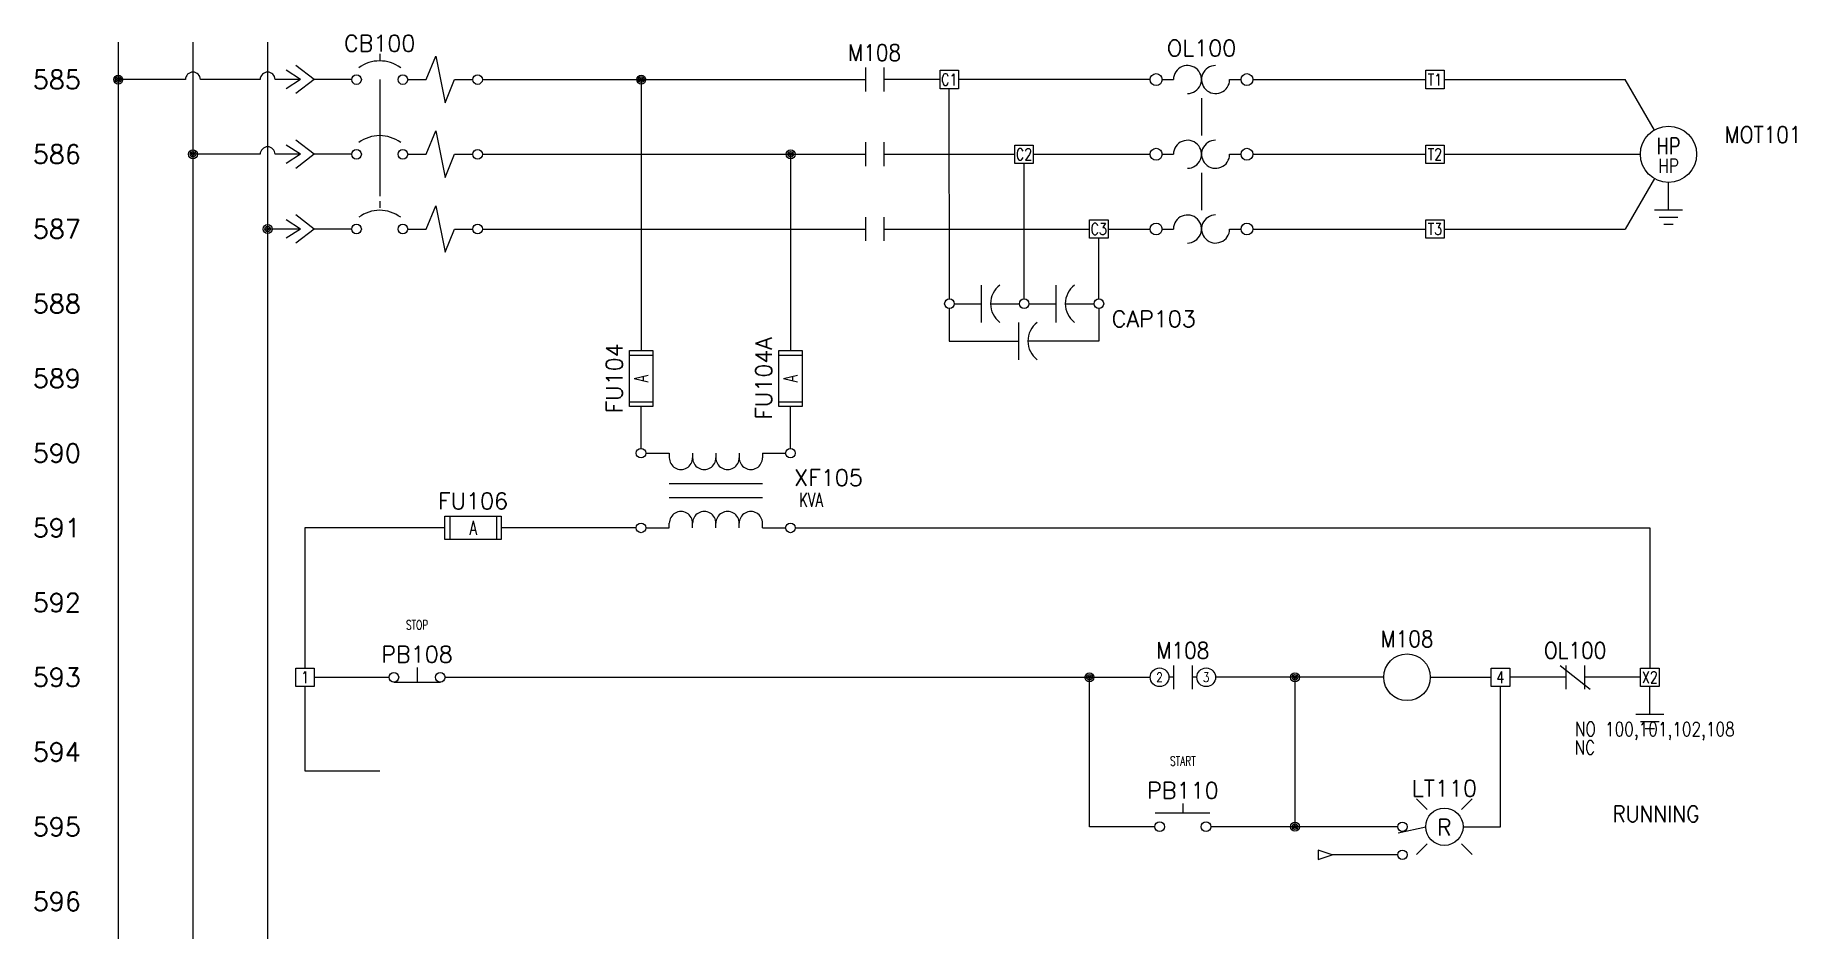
# Model space of a CAD drawing. Header units: inches. Extents: x 0 to 33.5, y 0 to 22.4.
# Drawn here: x 2.44 to 14.23, y 12.25 to 18.3 of the extents above; entities that cross this region are included whole.
import ezdxf
from ezdxf.enums import TextEntityAlignment as Align

# ---------------------------------------------------------------- set-up
doc = ezdxf.new("R2010")
doc.units = ezdxf.units.IN
doc.header["$MEASUREMENT"] = 0
doc.linetypes.add('HIDDEN2', pattern=[0.1875, 0.125, -0.0625])
for name, color, linetype in [('DESC', 150, 'Continuous'), ('LAYER_1', 160, 'Continuous'), ('LINK', 9, 'Continuous'), ('MISC', 7, 'Continuous'), ('NONUM-WIRES', 7, 'Continuous'), ('SYMS', 7, 'Continuous'), ('TAGS', 150, 'Continuous'), ('TERMS', 123, 'Continuous'), ('TITLE', 7, 'Continuous'), ('WIRES', 7, 'Continuous'), ('XREF', 7, 'Continuous')]:
    doc.layers.add(name, color=color, linetype=linetype)
doc.styles.add('ITALIC', font='ITALIC')
doc.styles.add('SIMPLEX', font='SIMPLEX')
doc.styles.add('WD', font='romans.shx')

msp = doc.modelspace()

# ---------------------------------------------------------------- texts
at = {"style": 'WD'}
for s, p in [('586', (2.75, 17.5)), ('587', (2.75, 17)), ('588', (2.75, 16.5)), ('589', (2.75, 16)), ('590', (2.75, 15.5)), ('591', (2.75, 15)), ('592', (2.75, 14.5)), ('593', (2.75, 14)), ('594', (2.75, 13.5)), ('595', (2.75, 13)), ('596', (2.75, 12.5))]:
    msp.add_text(s, height=0.125, dxfattribs=at).set_placement(p, align=Align.MIDDLE_RIGHT)

# ---------------------------------------------------------------- blocks, each defined once
blk = doc.blocks.new('WD_MLRH')
at = {"style": 'WD'}
blk.add_attdef('RUNGFIRST', text='', height=0.125, dxfattribs=at).set_placement((-0.25, 0), align=Align.MIDDLE_RIGHT)
at = {"style": 'WD', "flags": 1}
for tag, p in [('RUNGHORV', (-0.25, -0.127)), ('RUNGDIST', (-0.25, -0.2)), ('RUNGCNT', (-0.25, -0.237)), ('RUNGINC', (-0.25, -0.163)), ('WIRE-START', (-0.25, -0.356)), ('WIREMODE', (-0.25, -0.281)), ('WIREFMT', (-0.25, -0.321)), ('WIRE-GSUF', (-0.25, -0.396)), ('PH3SPACE', (-0.25, -0.437))]:
    blk.add_attdef(tag, text='', height=0.025, dxfattribs=at).set_placement(p, align=Align.RIGHT)
blk = doc.blocks.new('HCA113')
for p, q in [((-0.287, 0.125), (-0.287, -0.125)), ((0.213, 0.125), (0.213, -0.125)), ((-0.467, 0), (-0.288, 0)), ((-0.226, 0), (-0.031, 0)), ((0.033, 0), (0.212, 0)), ((0.274, 0), (0.469, 0)), ((-0.5, -0.032), (-0.5, -0.25)), ((0.5, -0.032), (0.5, -0.25)), ((-0.037, -0.125), (-0.037, -0.375)), ((-0.5, -0.25), (-0.037, -0.25)), ((0.5, -0.25), (0.026, -0.25))]:
    blk.add_line(p, q)
for centre in [(-0.499, 0), (0.001, 0), (0.501, 0)]:
    blk.add_circle(centre, 0.0322)
for centre in [(-0.068, 0), (0.432, 0), (0.182, -0.25)]:
    blk.add_arc(centre, 0.156, 126.87, 233.131)
at = {"linetype": 'Continuous', "style": 'WD', "flags": 9}
for tag, p in [('ASSYCODE', (-0.344, 0.125)), ('CAT', (-0.34, 0.108)), ('MFG', (-0.342, 0.089))]:
    blk.add_attdef(tag, text='', height=0.01, dxfattribs=at).set_placement(p, align=Align.CENTER)
at = {"style": 'WD'}
for tag, p, flags in [('FAMILY', (-0.365, 0.137), 9), ('X4TERM01', (-0.531, 0), 1), ('X2TERM01', (-0.499, 0.032), 1), ('X2TERM03', (0.001, 0.032), 1), ('X2TERM02', (0.501, 0.032), 1), ('X1TERM02', (0.533, 0), 1)]:
    blk.add_attdef(tag, p, '', height=0.01, dxfattribs=dict(at, flags=flags))
at = {"linetype": 'Continuous', "style": 'WD', "flags": 8}
blk.add_attdef('TERM01', (-0.438, 0.016), '', height=0.0625, dxfattribs=at)
for tag, p in [('TERM03', (-0.062, 0.016)), ('TERM02', (0.438, 0.016))]:
    blk.add_attdef(tag, text='', height=0.0625, dxfattribs=at).set_placement(p, align=Align.RIGHT)
at = {"style": 'WD'}
blk.add_attdef('TAG1', (0.587, -0.156), '', height=0.109, dxfattribs=at)
at = {"style": 'WD', "width": 0.7}
for tag, p in [('LOC', (0.587, -0.257)), ('DESC1', (0.587, -0.342)), ('DESC2', (0.587, -0.427))]:
    blk.add_attdef(tag, p, '', height=0.0625, dxfattribs=at)
blk.add_attdef('RATING1', text='', height=0.0938, dxfattribs=at).set_placement((0.024, -0.516), align=Align.CENTER)
blk = doc.blocks.new('HA1D3')
blk.add_lwpolyline([(-0.094, 0), (-0.094, -0.031), (0, 0), (-0.094, 0.031), (-0.094, 0)])
at = {"style": 'WD', "width": 0.8, "flags": 8}
blk.add_attdef('WIRENO', text='', height=0.1, dxfattribs=at).set_placement((0, 0.094), align=Align.RIGHT)
at = {"style": 'WD', "flags": 1}
blk.add_attdef('SIGCODE', text='', height=0.01, dxfattribs=at).set_placement((-0.02, 0.047), align=Align.RIGHT)
blk.add_attdef('X1TERM01', (0, 0), '', height=0.01, dxfattribs=at)
at = {"style": 'WD', "width": 0.7}
blk.add_attdef('XREF', text='', height=0.0625, dxfattribs=at).set_placement((0, -0.156), align=Align.RIGHT)
blk = doc.blocks.new('HOL21')
for p, q in [((-0.264, 0), (-0.188, 0)), ((0.188, 0), (0.264, 0))]:
    blk.add_line(p, q)
at = {"linetype": 'Continuous'}
for centre in [(-0.304, 0), (0.304, 0)]:
    blk.add_circle(centre, 0.04, dxfattribs=at)
for centre, start, end in [((-0.094, 0), 270.001, 180.002), ((0.094, 0), 90, 0.001)]:
    blk.add_arc(centre, 0.0938, start, end)
at = {"style": 'WD', "width": 0.7}
for tag, p in [('LOC', (0, 0.43)), ('DESC1', (0, 0.345)), ('DESC2', (0, 0.261))]:
    blk.add_attdef(tag, text='', height=0.0625, dxfattribs=at).set_placement(p, align=Align.CENTER)
at = {"style": 'WD'}
blk.add_attdef('TAG2', text='', height=0.0625, dxfattribs=at).set_placement((0, 0.172), align=Align.CENTER)
for tag, p in [('X2LINK', (0, 0.125)), ('X8LINK', (0, -0.125))]:
    blk.add_attdef(tag, p, '', height=0.01, dxfattribs=at)
for tag, p, flags in [('FAMILY', (0.205, 0.152), 9), ('X4TERM01', (-0.344, 0), 1), ('X1TERM02', (0.344, 0), 1)]:
    blk.add_attdef(tag, p, '', height=0.01, dxfattribs=dict(at, flags=flags))
at = {"linetype": 'Continuous', "style": 'WD', "flags": 8}
blk.add_attdef('TERM01', text='', height=0.0625, dxfattribs=at).set_placement((-0.406, -0.016), align=Align.TOP_RIGHT)
blk.add_attdef('TERM02', text='', height=0.0625, dxfattribs=at).set_placement((0.406, -0.016), align=Align.TOP_LEFT)
blk = doc.blocks.new('HOL11')
for p, q in [((-0.264, 0), (-0.188, 0)), ((0.188, 0), (0.264, 0))]:
    blk.add_line(p, q)
at = {"linetype": 'Continuous'}
for centre in [(-0.304, 0), (0.304, 0)]:
    blk.add_circle(centre, 0.04, dxfattribs=at)
for centre, start, end in [((-0.094, 0), 270.001, 180.002), ((0.094, 0), 90, 0.001)]:
    blk.add_arc(centre, 0.0938, start, end)
at = {"style": 'WD', "width": 0.7}
for tag, height, p in [('LOC', 0.0625, (0, 0.461)), ('DESC1', 0.0625, (0, 0.377)), ('DESC2', 0.0625, (0, 0.292)), ('RATING1', 0.0938, (0, -0.25))]:
    blk.add_attdef(tag, text='', height=height, dxfattribs=at).set_placement(p, align=Align.CENTER)
at = {"style": 'WD'}
blk.add_attdef('TAG1', text='', height=0.109, dxfattribs=at).set_placement((0, 0.156), align=Align.CENTER)
for tag, p in [('X2LINK', (0, 0.125)), ('X8LINK', (0, -0.125))]:
    blk.add_attdef(tag, p, '', height=0.01, dxfattribs=at)
for tag, p, flags in [('FAMILY', (0.205, 0.152), 9), ('X4TERM01', (-0.344, 0), 1), ('X1TERM02', (0.344, 0), 1)]:
    blk.add_attdef(tag, p, '', height=0.01, dxfattribs=dict(at, flags=flags))
at = {"linetype": 'Continuous', "style": 'WD', "flags": 9}
for tag, p in [('CAT', (0.23, 0.108)), ('ASSYCODE', (0.219, 0.062)), ('MFG', (0.228, 0.089))]:
    blk.add_attdef(tag, text='', height=0.01, dxfattribs=at).set_placement(p, align=Align.CENTER)
at = {"linetype": 'Continuous', "style": 'WD', "flags": 8}
blk.add_attdef('TERM01', text='', height=0.0625, dxfattribs=at).set_placement((-0.406, -0.016), align=Align.TOP_RIGHT)
blk.add_attdef('TERM02', text='', height=0.0625, dxfattribs=at).set_placement((0.406, -0.016), align=Align.TOP_LEFT)
blk = doc.blocks.new('HMS21')
at = {"linetype": 'Continuous'}
for p, q in [((-0.062, 0.08), (-0.062, -0.08)), ((0.062, 0.08), (0.062, -0.08))]:
    blk.add_line(p, q, dxfattribs=at)
at = {"style": 'WD'}
for tag, height, width, p in [('LOC', 0.0625, 0.7, (0, 0.281)), ('TAG2', 0.109, 0.9, (0, 0.125)), ('XREF', 0.0625, 0.7, (0, -0.172)), ('DESC1', 0.0625, 0.7, (0, -0.262)), ('DESC2', 0.0625, 0.7, (0, -0.347))]:
    blk.add_attdef(tag, text='', height=height, dxfattribs=dict(at, width=width)).set_placement(p, align=Align.CENTER)
for tag, p in [('X2LINK', (0, 0.125)), ('X8LINK', (0, -0.125))]:
    blk.add_attdef(tag, p, '', height=0.01, dxfattribs=at)
for tag, p, flags in [('X4TERM01', (-0.062, 0), 1), ('X1TERM02', (0.062, 0), 1), ('FAMILY', (0.097, 0.053), 9), ('CONTACT', (0.097, 0.036), 1)]:
    blk.add_attdef(tag, p, '', height=0.01, dxfattribs=dict(at, flags=flags))
at = {"linetype": 'Continuous', "style": 'WD', "flags": 8}
blk.add_attdef('TERM01', text='', height=0.0625, dxfattribs=at).set_placement((-0.125, -0.016), align=Align.TOP_RIGHT)
blk.add_attdef('TERM02', text='', height=0.0625, dxfattribs=at).set_placement((0.125, -0.016), align=Align.TOP_LEFT)
blk = doc.blocks.new('HCB21M')
at = {"linetype": 'HIDDEN2'}
blk.add_line((0, 0.187), (0, 0.141), dxfattribs=at)
for p, q in [((0.312, 0), (0.375, 0.156)), ((0.375, 0.156), (0.438, -0.156)), ((0.188, 0), (0.312, 0)), ((0.438, -0.156), (0.5, 0)), ((0.5, 0), (0.623, 0))]:
    blk.add_line(p, q)
for centre in [(-0.155, 0), (0.155, 0), (0.655, 0)]:
    blk.add_circle(centre, 0.0322)
blk.add_arc((0, -0.109), 0.234, 53.1301, 126.8699)
at = {"style": 'WD', "width": 0.7}
for tag, height, p in [('LOC', 0.0625, (0, 0.5)), ('DESC1', 0.0625, (0, 0.395)), ('DESC2', 0.0625, (0, 0.311)), ('RATING1', 0.0781, (0, -0.125)), ('XREF', 0.0625, (0, -0.203))]:
    blk.add_attdef(tag, text='', height=height, dxfattribs=at).set_placement(p, align=Align.CENTER)
at = {"style": 'WD'}
blk.add_attdef('TAG2', text='', height=0.0625, dxfattribs=at).set_placement((0, 0.224), align=Align.CENTER)
for tag, p, flags in [('X2LINK', (0, 0.219), 1), ('FAMILY', (0.054, 0.183), 9), ('X4TERM01', (-0.188, 0), 1), ('X8LINK', (0, 0), 1), ('X1TERM02', (0.688, 0), 1)]:
    blk.add_attdef(tag, p, '', height=0.01, dxfattribs=dict(at, flags=flags))
at = {"linetype": 'Continuous', "style": 'WD', "flags": 8}
blk.add_attdef('TERM01', text='', height=0.0625, dxfattribs=at).set_placement((-0.25, -0.016), align=Align.TOP_RIGHT)
blk.add_attdef('TERM02', text='', height=0.0625, dxfattribs=at).set_placement((0.75, -0.016), align=Align.TOP_LEFT)
blk = doc.blocks.new('HCB11M')
for p, q in [((0, 0.173), (0, 0.126)), ((0.312, 0), (0.375, 0.156)), ((0.375, 0.156), (0.438, -0.156)), ((0.188, 0), (0.312, 0)), ((0.438, -0.156), (0.5, 0)), ((0.5, 0), (0.623, 0))]:
    blk.add_line(p, q)
for centre in [(-0.155, 0), (0.155, 0), (0.655, 0)]:
    blk.add_circle(centre, 0.0322)
blk.add_arc((0, -0.109), 0.234, 53.1301, 126.8699)
at = {"style": 'WD', "width": 0.7}
for tag, height, p in [('LOC', 0.0625, (0, 0.493)), ('DESC1', 0.0625, (0, 0.408)), ('DESC2', 0.0625, (0, 0.323)), ('RATING1', 0.0781, (0, -0.125)), ('XREF', 0.0625, (0, -0.219))]:
    blk.add_attdef(tag, text='', height=height, dxfattribs=at).set_placement(p, align=Align.CENTER)
at = {"style": 'WD'}
blk.add_attdef('TAG1', text='', height=0.109, dxfattribs=at).set_placement((0, 0.188), align=Align.CENTER)
for tag, p, flags in [('X2LINK', (0, 0.219), 1), ('FAMILY', (0.205, 0.152), 9), ('X4TERM01', (-0.188, 0), 1), ('X8LINK', (0, 0), 1), ('X1TERM02', (0.688, 0), 1)]:
    blk.add_attdef(tag, p, '', height=0.01, dxfattribs=dict(at, flags=flags))
at = {"linetype": 'Continuous', "style": 'WD', "flags": 9}
for tag, p in [('CAT', (0.23, 0.108)), ('ASSYCODE', (0.232, 0.071)), ('MFG', (0.228, 0.089))]:
    blk.add_attdef(tag, text='', height=0.01, dxfattribs=at).set_placement(p, align=Align.CENTER)
at = {"linetype": 'Continuous', "style": 'WD', "flags": 8}
blk.add_attdef('TERM01', text='', height=0.0625, dxfattribs=at).set_placement((-0.25, -0.016), align=Align.TOP_RIGHT)
blk.add_attdef('TERM02', text='', height=0.0625, dxfattribs=at).set_placement((0.75, -0.016), align=Align.TOP_LEFT)
blk = doc.blocks.new('HC01PJ')
for p, q in [((-0.031, 0), (-0.125, 0.062)), ((-0.031, 0), (-0.125, -0.062)), ((-0.031, 0), (-0.094, 0)), ((0.062, 0), (-0.062, 0.094)), ((0.062, 0), (-0.062, -0.094))]:
    blk.add_line(p, q)
at = {"style": 'WD', "width": 0.7}
for tag, p in [('DESC1', (0.094, 0.439)), ('DESC2', (0.094, 0.354)), ('LOC', (0.094, 0.243))]:
    blk.add_attdef(tag, p, '', height=0.0625, dxfattribs=at)
at = {"style": 'WD'}
for tag, p, height in [('X2LINK', (-0.062, 0.125), 0.01), ('TAG1', (0.094, 0.094), 0.109), ('X8LINK', (-0.062, -0.125), 0.01)]:
    blk.add_attdef(tag, p, '', height=height, dxfattribs=at)
for tag, p, flags in [('FAMILY', (0.048, 0.121), 9), ('X4TERM01', (-0.094, 0), 1), ('X1TERM02', (0.062, 0), 1)]:
    blk.add_attdef(tag, p, '', height=0.01, dxfattribs=dict(at, flags=flags))
at = {"linetype": 'Continuous', "style": 'WD', "flags": 9}
for tag, p in [('ASSYCODE', (0.067, 0.044)), ('MFG', (0.072, 0.057)), ('CAT', (0.073, 0.077))]:
    blk.add_attdef(tag, text='', height=0.01, dxfattribs=at).set_placement(p, align=Align.CENTER)
at = {"linetype": 'Continuous', "style": 'WD', "flags": 8}
blk.add_attdef('TERM01', text='', height=0.0625, dxfattribs=at).set_placement((-0.156, -0.047), align=Align.TOP_RIGHT)
blk.add_attdef('TERM02', text='', height=0.0625, dxfattribs=at).set_placement((0.062, -0.047), align=Align.TOP_LEFT)
blk = doc.blocks.new('HMO13')
blk.add_circle((0, 0), 0.188)
at = {"style": 'WD'}
for tag, p, height, width in [('LOC', (0.381, 0.25), 0.0625, 0.7), ('TAG1', (0.375, 0.077), 0.109, 0.9), ('DESC1', (0.376, -0.096), 0.109, 0.9), ('DESC2', (0.376, -0.239), 0.109, 0.9), ('RATING3', (0.375, -0.375), 0.0938, 0.8), ('RATING4', (0.375, -0.5), 0.0938, 0.8)]:
    blk.add_attdef(tag, p, '', height=height, dxfattribs=dict(at, width=width))
at = {"style": 'WD', "flags": 1}
for tag, p in [('X0TERM01', (-0.094, 0.162)), ('X4TERM02', (-0.188, 0)), ('X0TERM03', (-0.094, -0.162)), ('X0TERM04', (0.133, -0.133))]:
    blk.add_attdef(tag, p, '', height=0.01, dxfattribs=at)
at = {"linetype": 'Continuous', "style": 'WD', "flags": 9}
blk.add_attdef('ASSYCODE', text='', height=0.01, dxfattribs=at).set_placement((0, 0.125), align=Align.CENTER)
at = {"style": 'WD', "flags": 9}
blk.add_attdef('FAMILY', text='', height=0.01, dxfattribs=at).set_placement((-0.005, 0.17), align=Align.CENTER)
at = {"linetype": 'Continuous', "style": 'WD', "flags": 1}
for tag, p in [('MFG', (0, 0.14)), ('CAT', (0, 0.159))]:
    blk.add_attdef(tag, text='', height=0.01, dxfattribs=at).set_placement(p, align=Align.MIDDLE)
at = {"style": 'WD', "width": 0.8}
blk.add_attdef('RATING1', text='', height=0.109, dxfattribs=at).set_placement((0, 0), align=Align.CENTER)
blk.add_attdef('RATING2', text='', height=0.0938, dxfattribs=at).set_placement((0, -0.031), align=Align.TOP_CENTER)
blk = doc.blocks.new('HXF1')
for p, q in [((-0.469, 0), (-0.312, 0)), ((-0.312, 0), (-0.312, -0.031)), ((-0.156, 0), (-0.156, -0.031)), ((0, 0), (0, -0.031)), ((0.156, 0), (0.156, -0.031)), ((0.312, 0), (0.467, 0)), ((0.312, 0), (0.312, -0.031)), ((-0.312, -0.203), (0.312, -0.203)), ((-0.312, -0.297), (0.312, -0.297)), ((-0.312, -0.5), (-0.312, -0.469)), ((-0.156, -0.5), (-0.156, -0.469)), ((0, -0.5), (0, -0.469)), ((0.156, -0.5), (0.156, -0.469)), ((0.312, -0.5), (0.312, -0.469)), ((-0.469, -0.5), (-0.312, -0.5)), ((0.312, -0.5), (0.467, -0.5))]:
    blk.add_line(p, q)
for centre in [(-0.501, 0), (0.499, 0), (-0.501, -0.5), (0.499, -0.5)]:
    blk.add_circle(centre, 0.0322)
for centre, start, end in [((-0.234, -0.031), 180, 0.001), ((-0.078, -0.031), 180, 0.001), ((0.078, -0.031), 180, 0.001), ((0.234, -0.031), 180, 0.001), ((-0.234, -0.469), 0.001, 180.002), ((-0.078, -0.469), 0.001, 180.002), ((0.078, -0.469), 0.001, 180.002), ((0.234, -0.469), 0.001, 180.002)]:
    blk.add_arc(centre, 0.0781, start, end)
at = {"style": 'WD'}
for tag, p, flags in [('X4TERM01', (-0.533, 0), 1), ('X2TERM01', (-0.501, 0.032), 1), ('X2TERM03', (0, 0.009), 1), ('X2TERM02', (0.499, 0.032), 1), ('X1TERM02', (0.531, 0), 1), ('FAMILY', (0.46, -0.247), 9), ('X4TERM04', (-0.533, -0.5), 1), ('X8TERM04', (-0.501, -0.532), 1), ('X8TERM06', (0, -0.507), 1), ('X8TERM05', (0.499, -0.532), 1), ('X1TERM05', (0.531, -0.5), 1)]:
    blk.add_attdef(tag, p, '', height=0.01, dxfattribs=dict(at, flags=flags))
at = {"linetype": 'Continuous', "style": 'WD', "flags": 8}
blk.add_attdef('TERM01', (-0.438, 0.016), '', height=0.0625, dxfattribs=at)
for tag, p in [('TERM03', (-0.031, 0.016)), ('TERM02', (0.438, 0.016))]:
    blk.add_attdef(tag, text='', height=0.0625, dxfattribs=at).set_placement(p, align=Align.RIGHT)
at = {"style": 'WD', "width": 0.7}
for tag, p in [('LOC', (-0.466, -0.179)), ('DESC1', (-0.466, -0.264)), ('DESC2', (-0.466, -0.349))]:
    blk.add_attdef(tag, text='', height=0.0625, dxfattribs=at).set_placement(p, align=Align.RIGHT)
at = {"style": 'WD'}
blk.add_attdef('TAG1', (0.524, -0.219), '', height=0.109, dxfattribs=at)
at = {"linetype": 'Continuous', "style": 'WD', "flags": 9}
for tag, p in [('ASSYCODE', (0.487, -0.313)), ('MFG', (0.484, -0.295)), ('CAT', (0.485, -0.275))]:
    blk.add_attdef(tag, text='', height=0.01, dxfattribs=at).set_placement(p, align=Align.CENTER)
at = {"style": 'WD', "width": 0.7}
blk.add_attdef('RATING1', (0.556, -0.359), '', height=0.0938, dxfattribs=at)
at = {"linetype": 'Continuous', "style": 'WD', "flags": 8}
blk.add_attdef('TERM04', text='', height=0.0625, dxfattribs=at).set_placement((-0.438, -0.516), align=Align.TOP_LEFT)
for tag, p in [('TERM06', (-0.031, -0.516)), ('TERM05', (0.438, -0.516))]:
    blk.add_attdef(tag, text='', height=0.0625, dxfattribs=at).set_placement(p, align=Align.TOP_RIGHT)
blk = doc.blocks.new('HFU1')
for p, q in [((-0.188, -0.078), (-0.188, 0.078)), ((-0.188, 0.078), (0.188, 0.078)), ((-0.156, 0.078), (-0.156, -0.078)), ((0.156, 0.078), (0.156, -0.078)), ((0.188, 0.078), (0.188, -0.078)), ((0.188, -0.078), (-0.188, -0.078))]:
    blk.add_line(p, q)
at = {"style": 'WD', "width": 0.7}
blk.add_attdef('LOC', text='', height=0.0625, dxfattribs=at).set_placement((0, 0.281), align=Align.CENTER)
at = {"linetype": 'Continuous', "style": 'WD', "flags": 9}
for tag, p in [('ASSYCODE', (0.157, 0.251)), ('MFG', (0.156, 0.083)), ('CAT', (0.156, 0.102))]:
    blk.add_attdef(tag, text='', height=0.01, dxfattribs=at).set_placement(p, align=Align.CENTER)
at = {"style": 'WD'}
blk.add_attdef('TAG1', text='', height=0.109, dxfattribs=at).set_placement((0, 0.125), align=Align.CENTER)
for tag, p in [('X2LINK', (0, 0.109)), ('X8LINK', (0, -0.109))]:
    blk.add_attdef(tag, p, '', height=0.01, dxfattribs=at)
for tag, p, flags in [('X4TERM01', (-0.188, 0), 1), ('FAMILY', (0.129, 0.108), 9), ('X1TERM02', (0.188, 0), 1)]:
    blk.add_attdef(tag, p, '', height=0.01, dxfattribs=dict(at, flags=flags))
at = {"style": 'WD', "width": 0.7}
blk.add_attdef('RATING1', text='', height=0.0938, dxfattribs=at).set_placement((0, 0), align=Align.MIDDLE_CENTER)
at = {"linetype": 'Continuous', "style": 'WD', "flags": 8}
blk.add_attdef('TERM01', text='', height=0.0625, dxfattribs=at).set_placement((-0.25, -0.016), align=Align.TOP_RIGHT)
blk.add_attdef('TERM02', text='', height=0.0625, dxfattribs=at).set_placement((0.25, -0.016), align=Align.TOP_LEFT)
blk = doc.blocks.new('HPB12')
for p, q in [((0, 0.065), (0, -0.033)), ((-0.156, -0.033), (0.156, -0.033))]:
    blk.add_line(p, q)
for centre in [(-0.155, 0), (0.155, 0)]:
    blk.add_circle(centre, 0.0322)
at = {"style": 'WD', "width": 0.7}
for tag, p in [('DESC1', (0, 0.319)), ('LOC', (0, 0.406)), ('DESC2', (0, 0.234)), ('XREF', (0, -0.17))]:
    blk.add_attdef(tag, text='', height=0.0625, dxfattribs=at).set_placement(p, align=Align.CENTER)
at = {"style": 'WD'}
blk.add_attdef('TAG1', text='', height=0.109, dxfattribs=at).set_placement((0, 0.099), align=Align.CENTER)
for tag, p in [('X2LINK', (0, 0.125)), ('X8LINK', (0, -0.094))]:
    blk.add_attdef(tag, p, '', height=0.01, dxfattribs=at)
for tag, p, flags in [('X4TERM01', (-0.188, 0), 1), ('FAMILY', (0.054, 0.058), 9), ('CONTACT', (0.054, 0.042), 9), ('X1TERM02', (0.188, 0), 1)]:
    blk.add_attdef(tag, p, '', height=0.01, dxfattribs=dict(at, flags=flags))
at = {"linetype": 'Continuous', "style": 'WD', "flags": 9}
for tag, p in [('MFG', (0.076, -0.006)), ('CAT', (0.076, 0.017)), ('ASSYCODE', (0.076, -0.022))]:
    blk.add_attdef(tag, text='', height=0.01, dxfattribs=at).set_placement(p, align=Align.CENTER)
at = {"linetype": 'Continuous', "style": 'WD', "flags": 8}
blk.add_attdef('TERM01', text='', height=0.0625, dxfattribs=at).set_placement((-0.25, -0.016), align=Align.TOP_RIGHT)
blk.add_attdef('TERM02', text='', height=0.0625, dxfattribs=at).set_placement((0.25, -0.016), align=Align.TOP_LEFT)
blk = doc.blocks.new('HGND2')
for p, q in [((0.09375, 0), (-0.09375, 0)), ((-0.0625, -0.046875), (0.0625, -0.046875)), ((-0.03125, -0.09375), (0.03125, -0.09375))]:
    blk.add_line(p, q)
at = {"style": 'WD', "flags": 1}
blk.add_attdef('X2TERM01', (0, 0), '', height=0.01, dxfattribs=at)
blk = doc.blocks.new('HOL22I')
at = {"linetype": 'Continuous'}
for p, q in [((-0.1, 0.08), (0.1, -0.08)), ((-0.062, 0.08), (-0.062, -0.08)), ((0.062, 0.08), (0.062, -0.08))]:
    blk.add_line(p, q, dxfattribs=at)
at = {"style": 'WD'}
for tag, height, width, p in [('LOC', 0.0625, 0.7, (0, 0.281)), ('TAG2', 0.109, 0.9, (0, 0.125)), ('XREF', 0.0625, 0.7, (0, -0.172)), ('DESC1', 0.0625, 0.7, (0, -0.262)), ('DESC2', 0.0625, 0.7, (0, -0.347))]:
    blk.add_attdef(tag, text='', height=height, dxfattribs=dict(at, width=width)).set_placement(p, align=Align.CENTER)
for tag, p in [('X2LINK', (0, 0.25)), ('X8LINK', (0, -0.172))]:
    blk.add_attdef(tag, p, '', height=0.01, dxfattribs=at)
for tag, p, flags in [('X4TERM01', (-0.062, 0), 1), ('X1TERM02', (0.062, 0), 1), ('FAMILY', (0.097, 0.053), 9), ('CONTACT', (0.097, 0.036), 1)]:
    blk.add_attdef(tag, p, '', height=0.01, dxfattribs=dict(at, flags=flags))
at = {"linetype": 'Continuous', "style": 'WD', "flags": 8}
blk.add_attdef('TERM01', text='', height=0.0625, dxfattribs=at).set_placement((-0.125, -0.016), align=Align.TOP_RIGHT)
blk.add_attdef('TERM02', text='', height=0.0625, dxfattribs=at).set_placement((0.125, -0.016), align=Align.TOP_LEFT)
blk = doc.blocks.new('HT0001')
for p, q in [((-0.062, 0.062), (0.062, 0.062)), ((-0.062, -0.062), (-0.062, 0.062)), ((0.062, 0.062), (0.062, -0.062)), ((0.062, -0.062), (-0.062, -0.062))]:
    blk.add_line(p, q)
at = {"linetype": 'Continuous', "style": 'WD', "width": 0.8, "flags": 8}
blk.add_attdef('TERM01', text='', height=0.0781, dxfattribs=at).set_placement((0, 0), align=Align.MIDDLE_CENTER)
at = {"style": 'WD', "flags": 1}
for tag, p in [('X4TERM01', (-0.062, 0)), ('X2TERM01', (0, 0.062)), ('X1TERM01', (0.062, 0)), ('X8TERM01', (0, -0.062))]:
    blk.add_attdef(tag, p, '', height=0.01, dxfattribs=at)
at = {"linetype": 'Continuous', "style": 'WD'}
for tag, p, height, width, flags in [('TAGSTRIP', (0.05, -0.166), 0.0781, 0.9, 8), ('CAT', (0.213, -0.406), 0.109, 0.8, 1)]:
    blk.add_attdef(tag, p, '', height=height, dxfattribs=dict(at, width=width, flags=flags))
at = {"style": 'WD', "width": 0.7}
blk.add_attdef('LOC', (0.062, -0.25), '', height=0.0625, dxfattribs=at)
at = {"linetype": 'Continuous', "style": 'WD', "width": 0.8, "flags": 1}
blk.add_attdef('MFG', text='', height=0.109, dxfattribs=at).set_placement((0.088, -0.406), align=Align.RIGHT)
at = {"style": 'WD', "width": 0.7, "flags": 1}
blk.add_attdef('ASSYCODE', (0.062, -0.281), '', height=0.01, dxfattribs=at)
blk = doc.blocks.new('HLT1RP')
for p, q in [((-0.115, 0.115), (-0.186, 0.186)), ((0.115, 0.115), (0.186, 0.186)), ((-0.125, -0.003), (-0.31, -0.043)), ((-0.115, -0.115), (-0.186, -0.186)), ((0.115, -0.115), (0.186, -0.186))]:
    blk.add_line(p, q)
for centre, radius in [((0, 0), 0.125), ((-0.281, 0), 0.0312), ((-0.281, -0.188), 0.0312)]:
    blk.add_circle(centre, radius)
at = {"style": 'WD', "width": 0.7}
blk.add_attdef('LOC', text='', height=0.0625, dxfattribs=at).set_placement((0.006, 0.344), align=Align.CENTER)
at = {"style": 'WD'}
for tag, p in [('TAG1', (0, 0.202)), ('COLOR', (0, -0.058))]:
    blk.add_attdef(tag, text='', height=0.109, dxfattribs=at).set_placement(p, align=Align.CENTER)
at = {"style": 'WD', "flags": 9}
blk.add_attdef('FAMILY', text='', height=0.01, dxfattribs=at).set_placement((-0.005, 0.161), align=Align.CENTER)
at = {"linetype": 'Continuous', "style": 'WD', "flags": 1}
for tag, p in [('MFG', (0, 0.121)), ('CAT', (0, 0.14))]:
    blk.add_attdef(tag, text='', height=0.01, dxfattribs=at).set_placement(p, align=Align.MIDDLE)
at = {"style": 'WD', "width": 0.9}
blk.add_attdef('DESC1', (1.125, 0.031), '', height=0.109, dxfattribs=at)
at = {"style": 'WD', "flags": 1}
for tag, p in [('X4TERM01', (-0.312, 0)), ('X1TERM02', (0.125, 0)), ('X4TERM03', (-0.312, -0.188))]:
    blk.add_attdef(tag, p, '', height=0.01, dxfattribs=at)
at = {"linetype": 'Continuous', "style": 'WD', "flags": 9}
blk.add_attdef('ASSYCODE', text='', height=0.01, dxfattribs=at).set_placement((0, 0.1), align=Align.CENTER)
at = {"linetype": 'Continuous', "style": 'WD', "flags": 8}
for tag, p in [('TERM01', (-0.338, -0.016)), ('TERM03', (-0.338, -0.203))]:
    blk.add_attdef(tag, text='', height=0.0625, dxfattribs=at).set_placement(p, align=Align.TOP_RIGHT)
blk.add_attdef('TERM02', text='', height=0.0625, dxfattribs=at).set_placement((0.175, -0.016), align=Align.TOP_LEFT)
at = {"style": 'WD', "width": 0.9}
blk.add_attdef('DESC2', text='', height=0.109, dxfattribs=at).set_placement((1.125, -0.031), align=Align.TOP_LEFT)
blk = doc.blocks.new('HPB11')
for p, q in [((0, 0.156), (0, 0.094)), ((-0.185, 0.094), (0.18, 0.094))]:
    blk.add_line(p, q)
for centre in [(-0.155, 0), (0.155, 0)]:
    blk.add_circle(centre, 0.0322)
at = {"style": 'WD', "width": 0.7}
for tag, p in [('LOC', (0, 0.493)), ('DESC1', (0, 0.408)), ('DESC2', (0, 0.323)), ('XREF', (0, -0.156))]:
    blk.add_attdef(tag, text='', height=0.0625, dxfattribs=at).set_placement(p, align=Align.CENTER)
at = {"style": 'WD'}
blk.add_attdef('TAG1', text='', height=0.109, dxfattribs=at).set_placement((0, 0.188), align=Align.CENTER)
for tag, p in [('X2LINK', (0, 0.219)), ('X8LINK', (0, 0))]:
    blk.add_attdef(tag, p, '', height=0.01, dxfattribs=at)
for tag, p, flags in [('FAMILY', (0.205, 0.152), 9), ('CONTACT', (0.205, 0.136), 1), ('X4TERM01', (-0.188, 0), 1), ('X1TERM02', (0.188, 0), 1)]:
    blk.add_attdef(tag, p, '', height=0.01, dxfattribs=dict(at, flags=flags))
at = {"linetype": 'Continuous', "style": 'WD', "flags": 9}
for tag, p in [('CAT', (0.23, 0.108)), ('ASSYCODE', (0.23, 0.071)), ('MFG', (0.228, 0.089))]:
    blk.add_attdef(tag, text='', height=0.01, dxfattribs=at).set_placement(p, align=Align.CENTER)
at = {"linetype": 'Continuous', "style": 'WD', "flags": 8}
blk.add_attdef('TERM01', text='', height=0.0625, dxfattribs=at).set_placement((-0.25, -0.016), align=Align.TOP_RIGHT)
blk.add_attdef('TERM02', text='', height=0.0625, dxfattribs=at).set_placement((0.25, -0.016), align=Align.TOP_LEFT)
blk = doc.blocks.new('HMS21T')
for p, q in [((-0.062, 0), (-0.094, 0)), ((0.094, 0), (0.062, 0))]:
    blk.add_line(p, q)
at = {"linetype": 'Continuous'}
for p, q in [((-0.062, 0.08), (-0.062, -0.08)), ((0.062, 0.08), (0.062, -0.08))]:
    blk.add_line(p, q, dxfattribs=at)
for centre in [(-0.156, 0), (0.156, 0)]:
    blk.add_circle(centre, 0.0625)
at = {"style": 'WD'}
for tag, height, width, p in [('LOC', 0.0625, 0.7, (0, 0.281)), ('TAG2', 0.109, 0.9, (0, 0.125)), ('XREF', 0.0625, 0.7, (0, -0.172)), ('DESC1', 0.0625, 0.7, (0, -0.262)), ('DESC2', 0.0625, 0.7, (0, -0.347))]:
    blk.add_attdef(tag, text='', height=height, dxfattribs=dict(at, width=width)).set_placement(p, align=Align.CENTER)
for tag, p in [('X2LINK', (0, 0.125)), ('X8LINK', (0, -0.125))]:
    blk.add_attdef(tag, p, '', height=0.01, dxfattribs=at)
at = {"linetype": 'Continuous', "style": 'WD', "width": 0.8, "flags": 8}
for tag, p in [('TERM01', (-0.156, 0)), ('TERM02', (0.156, 0))]:
    blk.add_attdef(tag, text='', height=0.0625, dxfattribs=at).set_placement(p, align=Align.MIDDLE_CENTER)
at = {"style": 'WD'}
for tag, p, flags in [('X4TERM01', (-0.219, 0), 1), ('FAMILY', (0.097, 0.053), 9), ('CONTACT', (0.097, 0.036), 1), ('X1TERM02', (0.219, 0), 1)]:
    blk.add_attdef(tag, p, '', height=0.01, dxfattribs=dict(at, flags=flags))
blk = doc.blocks.new('HMS1')
blk.add_circle((0, 0), 0.156)
at = {"style": 'WD'}
for tag, height, width, p in [('LOC', 0.0625, 0.7, (0.006, 0.344)), ('TAG1', 0.109, 0.9, (0, 0.202))]:
    blk.add_attdef(tag, text='', height=height, dxfattribs=dict(at, width=width)).set_placement(p, align=Align.CENTER)
at = {"linetype": 'Continuous', "style": 'WD', "flags": 9}
blk.add_attdef('ASSYCODE', text='', height=0.01, dxfattribs=at).set_placement((0, 0.113), align=Align.CENTER)
at = {"style": 'WD', "flags": 9}
blk.add_attdef('FAMILY', text='', height=0.01, dxfattribs=at).set_placement((-0.005, 0.17), align=Align.CENTER)
at = {"linetype": 'Continuous', "style": 'WD', "flags": 1}
for tag, p in [('MFG', (0, 0.14)), ('CAT', (0, 0.159))]:
    blk.add_attdef(tag, text='', height=0.01, dxfattribs=at).set_placement(p, align=Align.MIDDLE)
at = {"style": 'WD'}
for tag, p, height, width in [('DESC1', (1.126, 0.06), 0.109, 0.9), ('DESC2', (1.126, -0.083), 0.109, 0.9), ('DESC3', (1.126, -0.226), 0.109, 0.9), ('XREFNO', (1.325, -0.393), 0.0938, 0.8), ('XREFNC', (1.315, -0.516), 0.0938, 0.8)]:
    blk.add_attdef(tag, p, '', height=height, dxfattribs=dict(at, width=width))
at = {"style": 'WD', "flags": 1}
for tag, p in [('X4TERM01', (-0.156, 0)), ('X1TERM02', (0.156, 0))]:
    blk.add_attdef(tag, p, '', height=0.01, dxfattribs=at)
at = {"linetype": 'Continuous', "style": 'WD'}
blk.add_attdef('TERM01', text='', height=0.0625, dxfattribs=at).set_placement((-0.2, -0.035), align=Align.TOP_RIGHT)
blk.add_attdef('TERM02', text='', height=0.0625, dxfattribs=at).set_placement((0.2, -0.035), align=Align.TOP_LEFT)
at = {"style": 'WD', "width": 0.8, "flags": 8}
for tag, p in [('NO', (1.123, -0.393)), ('NC', (1.121, -0.516))]:
    blk.add_attdef(tag, p, '', height=0.0938, dxfattribs=at)
blk = doc.blocks.new('WDDOT')
for radius in [0.03, 0.0187, 0.00929]:
    blk.add_circle((0, 0), radius)
blk = doc.blocks.new('AI9-BLK2')
at = {"layer": 'LAYER_1', "color": 7}
blk.add_circle((0, 0), 2.03, dxfattribs=at)
blk.add_open_spline([(1.73, 0), (1.73, -1.02), (0.99, -1.75), (-0.01, -1.75), (-0.99, -1.75), (-1.73, -1.02), (-1.73, 0), (-1.73, 1.01), (-0.99, 1.75), (-0.01, 1.75), (0.99, 1.75), (1.73, 1.01), (1.73, 0)], degree=3, knots=[0, 0, 0, 0, 1, 1, 1, 2, 2, 2, 3, 3, 3, 4, 4, 4, 4], dxfattribs=at)
blk = doc.blocks.new('AI9-BLK1')
at = {"layer": 'LAYER_1', "color": 7}
for points, knots in [([(0.67, -1.05), (0.67, -1.05), (0.18, -0.36), (0.18, -0.36), (0.09, -0.24), (0.03, -0.15), (-0.06, -0.08), (0.29, -0.04), (0.5, 0.15), (0.5, 0.46), (0.5, 0.77), (0.28, 1.05), (-0.15, 1.05), (-0.15, 1.05), (-0.84, 1.05), (-0.84, 1.05), (-0.84, 1.05), (-0.84, -1.05), (-0.84, -1.05), (-0.84, -1.05), (-0.54, -1.05), (-0.54, -1.05), (-0.54, -1.05), (-0.54, -0.11), (-0.54, -0.11), (-0.37, -0.11), (-0.31, -0.16), (-0.2, -0.31), (-0.2, -0.31), (0.3, -1.05), (0.3, -1.05), (0.3, -1.05), (0.67, -1.05), (0.67, -1.05)], [0, 0, 0, 0, 1, 1, 1, 2, 2, 2, 3, 3, 3, 4, 4, 4, 5, 5, 5, 6, 6, 6, 7, 7, 7, 8, 8, 8, 9, 9, 9, 10, 10, 10, 11, 11, 11, 11]), ([(0.17, 0.46), (0.17, 0.16), (-0.08, 0.13), (-0.32, 0.13), (-0.32, 0.13), (-0.54, 0.13), (-0.54, 0.13), (-0.54, 0.13), (-0.54, 0.79), (-0.54, 0.79), (-0.54, 0.79), (-0.22, 0.79), (-0.22, 0.79), (0.06, 0.79), (0.17, 0.66), (0.17, 0.46)], [0, 0, 0, 0, 1, 1, 1, 2, 2, 2, 3, 3, 3, 4, 4, 4, 5, 5, 5, 5])]:
    blk.add_open_spline(points, degree=3, knots=knots, dxfattribs=at)
blk = doc.blocks.new('LOGO')
for points, knots in [([(35.2, 4.35), (35.2, 4.35), (22.07, 38.1), (22.07, 38.1), (22.07, 38.1), (16.08, 38.1), (16.08, 38.1), (16.08, 38.1), (3.2, 4.35), (3.2, 4.35), (2.17, 4.23), (0.92, 4), (0, 3.72), (0, 3.72), (0, 0), (0, 0), (0, 0), (13.72, 0), (13.72, 0), (13.72, 0), (13.72, 3.72), (13.72, 3.72), (12.41, 4), (10.86, 4.29), (9.49, 4.4), (9.49, 4.4), (11.09, 8.81), (11.09, 8.81), (11.09, 8.81), (26.77, 8.81), (26.77, 8.81), (26.77, 8.81), (28.39, 4.35), (28.39, 4.35), (27.02, 4.23), (25.77, 4), (24.51, 3.72), (24.51, 3.72), (24.51, 0), (24.51, 0), (24.51, 0), (38.69, 0), (38.69, 0), (38.69, 0), (38.69, 3.72), (38.69, 3.72), (37.89, 3.95), (36, 4.35), (35.2, 4.35)], [0, 0, 0, 0, 1, 1, 1, 2, 2, 2, 3, 3, 3, 4, 4, 4, 5, 5, 5, 6, 6, 6, 7, 7, 7, 8, 8, 8, 9, 9, 9, 10, 10, 10, 11, 11, 11, 12, 12, 12, 13, 13, 13, 14, 14, 14, 15, 15, 15, 16, 16, 16, 16]), ([(147.12, 4.68), (147.07, 5.37), (147.05, 6.12), (147.05, 6.92), (147.05, 6.92), (147.05, 41.08), (147.05, 41.08), (143.39, 41.25), (139.27, 41.02), (136.06, 40.68), (136.06, 40.68), (136.06, 36.96), (136.06, 36.96), (137.72, 36.84), (139.61, 36.61), (140.98, 36.38), (140.98, 36.38), (140.99, 36.38), (140.99, 36.38), (140.99, 36.38), (140.99, 26.2), (140.99, 26.2), (139.96, 27.06), (137.95, 28.38), (134.29, 28.38), (127.26, 28.38), (121.99, 22.6), (121.99, 13.79), (121.99, 4.52), (126.57, -0.69), (133.38, -0.69), (137.1, -0.69), (139.61, 1.09), (141.27, 3.09), (141.33, 2.12), (141.61, 0.63), (141.84, 0), (145.22, -0.17), (148.71, 0.06), (151.68, 0.4), (151.68, 0.4), (151.68, 4.12), (151.68, 4.12), (150.22, 4.23), (148.43, 4.45), (147.12, 4.68)], [0, 0, 0, 0, 1, 1, 1, 2, 2, 2, 3, 3, 3, 4, 4, 4, 5, 5, 5, 6, 6, 6, 7, 7, 7, 8, 8, 8, 9, 9, 9, 10, 10, 10, 11, 11, 11, 12, 12, 12, 13, 13, 13, 14, 14, 14, 15, 15, 15, 15]), ([(229.37, 4.57), (229.37, 4.57), (221.51, 15.23), (221.51, 15.23), (221.51, 15.23), (227.98, 23.01), (227.98, 23.01), (229.35, 23.12), (231.27, 23.34), (232.41, 23.63), (232.41, 23.63), (232.41, 27.69), (232.41, 27.69), (232.41, 27.69), (225.02, 27.69), (225.02, 27.69), (225.02, 27.69), (215.2, 15.61), (215.2, 15.61), (215.2, 15.61), (215.2, 41.19), (215.2, 41.19), (211.84, 41.34), (208.17, 41.17), (205.13, 40.88), (205.13, 40.88), (205.13, 36.94), (205.13, 36.94), (206.54, 36.82), (208.02, 36.64), (209.13, 36.45), (209.13, 36.45), (209.13, 4.51), (209.13, 4.51), (207.75, 4.41), (206.35, 4.21), (205.07, 3.95), (205.07, 3.95), (205.07, 0), (205.07, 0), (205.07, 0), (215.2, 0), (215.2, 0), (215.2, 0), (215.2, 14.46), (215.2, 14.46), (215.2, 14.46), (225.55, 0), (225.55, 0), (225.55, 0), (233.71, 0), (233.71, 0), (233.71, 0), (233.71, 3.82), (233.71, 3.82), (232.17, 4.17), (230.63, 4.4), (229.37, 4.57)], [0, 0, 0, 0, 1, 1, 1, 2, 2, 2, 3, 3, 3, 4, 4, 4, 5, 5, 5, 6, 6, 6, 7, 7, 7, 8, 8, 8, 9, 9, 9, 10, 10, 10, 11, 11, 11, 12, 12, 12, 13, 13, 13, 14, 14, 14, 15, 15, 15, 16, 16, 16, 17, 17, 17, 18, 18, 18, 19, 19, 19, 19]), ([(70.82, 23.06), (70.82, 23.06), (70.82, 27.69), (70.82, 27.69), (70.82, 27.69), (75.28, 27.69), (75.28, 27.69), (75.28, 27.69), (75.28, 34.33), (75.28, 34.33), (75.28, 34.33), (81.35, 36.24), (81.35, 36.24), (81.35, 36.24), (81.35, 27.69), (81.35, 27.69), (81.35, 27.69), (88.04, 27.69), (88.04, 27.69), (88.04, 27.69), (88.04, 23.06), (88.04, 23.06), (88.04, 23.06), (81.35, 23.06), (81.35, 23.06), (81.35, 23.06), (81.35, 8.35), (81.35, 8.35), (81.35, 5.61), (82.09, 4.35), (84.32, 4.35), (85.98, 4.35), (87.47, 5.15), (87.98, 5.49), (87.98, 5.49), (89.7, 0.92), (89.7, 0.92), (88.67, 0.34), (86.5, -0.69), (83.24, -0.69), (77.57, -0.69), (75.28, 2.4), (75.28, 7.38), (75.28, 7.38), (75.28, 23.06), (75.28, 23.06), (75.28, 23.06), (70.82, 23.06), (70.82, 23.06)], [0, 0, 0, 0, 1, 1, 1, 2, 2, 2, 3, 3, 3, 4, 4, 4, 5, 5, 5, 6, 6, 6, 7, 7, 7, 8, 8, 8, 9, 9, 9, 10, 10, 10, 11, 11, 11, 12, 12, 12, 13, 13, 13, 14, 14, 14, 15, 15, 15, 16, 16, 16, 16]), ([(12.84, 13.84), (12.84, 13.84), (16.64, 24.31), (16.64, 24.31), (17.79, 27.46), (18.19, 28.83), (18.82, 30.89), (18.82, 30.89), (18.93, 30.89), (18.93, 30.89), (19.56, 28.89), (19.96, 27.52), (21.1, 24.31), (21.1, 24.31), (24.91, 13.84), (24.91, 13.84), (24.91, 13.84), (12.84, 13.84), (12.84, 13.84)], [0, 0, 0, 0, 1, 1, 1, 2, 2, 2, 3, 3, 3, 4, 4, 4, 5, 5, 5, 6, 6, 6, 6]), ([(59.65, -0.06), (59.48, 0.63), (59.2, 2.57), (59.14, 3.83), (57.76, 2), (54.9, -0.74), (50.21, -0.74), (44.21, -0.74), (41.98, 3.15), (41.98, 8.07), (41.98, 8.07), (41.98, 22.94), (41.98, 22.94), (40.6, 23.17), (38.77, 23.4), (37.34, 23.51), (37.34, 23.51), (37.34, 27.29), (37.34, 27.29), (40.32, 27.57), (44.38, 27.8), (48.04, 27.63), (48.04, 27.63), (48.04, 9.33), (48.04, 9.33), (48.04, 6.24), (49.13, 4.46), (52.27, 4.46), (55.76, 4.46), (58.39, 7.89), (58.97, 8.64), (58.97, 8.64), (58.97, 23), (58.97, 23), (57.76, 23.17), (56.05, 23.4), (54.62, 23.51), (54.62, 23.51), (54.62, 27.29), (54.62, 27.29), (57.59, 27.69), (61.54, 27.8), (65.03, 27.69), (65.03, 27.69), (65.03, 4.63), (65.03, 4.63), (66.35, 4.4), (68.12, 4.18), (69.61, 4.06), (69.61, 4.06), (69.61, 0.34), (69.61, 0.34), (66.69, 0), (62.97, -0.23), (59.65, -0.06)], [0, 0, 0, 0, 1, 1, 1, 2, 2, 2, 3, 3, 3, 4, 4, 4, 5, 5, 5, 6, 6, 6, 7, 7, 7, 8, 8, 8, 9, 9, 9, 10, 10, 10, 11, 11, 11, 12, 12, 12, 13, 13, 13, 14, 14, 14, 15, 15, 15, 16, 16, 16, 17, 17, 17, 18, 18, 18, 18]), ([(104.75, -0.69), (95.2, -0.69), (91.36, 6.98), (91.36, 13.79), (91.36, 20.6), (95.08, 28.38), (104.64, 28.38), (114.13, 28.38), (118.31, 20.77), (118.31, 13.96), (118.31, 7.21), (114.25, -0.69), (104.75, -0.69)], [0, 0, 0, 0, 1, 1, 1, 2, 2, 2, 3, 3, 3, 4, 4, 4, 4]), ([(167.59, 4.06), (171.42, 4.06), (173.77, 5.49), (175.03, 6.24), (175.03, 6.24), (177.14, 2.06), (177.14, 2.06), (175.54, 1.09), (172.57, -0.69), (167.19, -0.69), (158.15, -0.69), (153.35, 5.49), (153.35, 14.02), (153.35, 22.48), (158.9, 28.38), (166.45, 28.38), (174.57, 28.38), (178.75, 22.48), (177.89, 12.93), (177.89, 12.93), (159.75, 12.93), (159.75, 12.93), (160.04, 7.89), (162.33, 4.06), (167.59, 4.06)], [0, 0, 0, 0, 1, 1, 1, 2, 2, 2, 3, 3, 3, 4, 4, 4, 5, 5, 5, 6, 6, 6, 7, 7, 7, 8, 8, 8, 8]), ([(193.34, 16.37), (190.23, 17.59), (187.77, 18.32), (187.77, 20.51), (187.77, 22.57), (189.85, 23.75), (192.61, 23.75), (194.13, 23.75), (195.63, 23.45), (196.75, 23.05), (196.92, 21.88), (197.07, 20.09), (197.32, 19.59), (197.32, 19.59), (201.33, 19.59), (201.33, 19.59), (201.33, 19.59), (201.33, 26.12), (201.33, 26.12), (200.23, 26.79), (197.13, 28.37), (192.35, 28.37), (186.46, 28.37), (182.17, 24.96), (182.17, 20.07), (182.17, 15.66), (184.93, 13.39), (189.13, 11.89), (193.39, 10.37), (196.74, 9.33), (196.74, 7.16), (196.74, 5.06), (194.96, 3.86), (191.41, 3.86), (189.95, 3.86), (188.14, 4.14), (187.03, 4.55), (186.85, 5.85), (186.59, 7.84), (186.3, 8.37), (186.3, 8.37), (182.29, 8.37), (182.29, 8.37), (182.29, 8.37), (182.29, 1.6), (182.29, 1.6), (182.29, 1.6), (182.29, 1.6), (182.29, 1.6), (184.06, 0.46), (187.46, -0.76), (191.78, -0.76), (198.3, -0.76), (202.45, 2.57), (202.45, 7.83), (202.45, 12.53), (197.83, 14.62), (193.34, 16.37)], [0, 0, 0, 0, 1, 1, 1, 2, 2, 2, 3, 3, 3, 4, 4, 4, 5, 5, 5, 6, 6, 6, 7, 7, 7, 8, 8, 8, 9, 9, 9, 10, 10, 10, 11, 11, 11, 12, 12, 12, 13, 13, 13, 14, 14, 14, 15, 15, 15, 16, 16, 16, 17, 17, 17, 18, 18, 18, 19, 19, 19, 19]), ([(104.52, 23.63), (99.6, 23.63), (97.77, 19.45), (97.77, 13.96), (97.77, 8.47), (99.89, 4.12), (104.81, 4.12), (109.78, 4.12), (111.84, 8.24), (111.84, 13.79), (111.84, 19.28), (109.5, 23.63), (104.52, 23.63)], [0, 0, 0, 0, 1, 1, 1, 2, 2, 2, 3, 3, 3, 4, 4, 4, 4]), ([(140.99, 7.61), (140.3, 6.69), (138.18, 4.35), (135.04, 4.35), (130.46, 4.35), (128.46, 8.12), (128.46, 13.84), (128.46, 19.62), (130.92, 23.46), (135.38, 23.46), (138.3, 23.46), (139.9, 22.31), (140.99, 21.34), (140.99, 21.34), (140.99, 7.61), (140.99, 7.61)], [0, 0, 0, 0, 1, 1, 1, 2, 2, 2, 3, 3, 3, 4, 4, 4, 5, 5, 5, 5]), ([(172, 17.28), (171.88, 20.77), (170.39, 23.74), (166.33, 23.74), (162.61, 23.74), (160.55, 21.22), (159.92, 17.28), (159.92, 17.28), (172, 17.28), (172, 17.28)], [0, 0, 0, 0, 1, 1, 1, 2, 2, 2, 3, 3, 3, 3])]:
    blk.add_open_spline(points, degree=3, knots=knots)
for name, p in [('AI9-BLK2', (237.56, 25.66)), ('AI9-BLK1', (237.76, 25.67))]:
    blk.add_blockref(name, p)
blk = doc.blocks.new('NO_NUM_acade_title')
at = {"layer": 'TITLE'}
for p, q in [((30.594, 22.177), (30.594, 20.781)), ((30.969, 5.531), (33.469, 5.531)), ((31.25, 5.531), (31.25, 4.219)), ((31.75, 5.531), (31.75, 4.219)), ((33.188, 5.531), (33.188, 4.219)), ((30.969, 5.344), (33.469, 5.344)), ((30.969, 5.156), (33.469, 5.156)), ((30.969, 4.969), (33.469, 4.969)), ((30.969, 4.781), (33.469, 4.781)), ((30.969, 4.594), (33.469, 4.594)), ((30.969, 4.406), (33.469, 4.406)), ((30.969, 4.219), (33.469, 4.219)), ((30.594, 0.281), (30.594, 2.214)), ((30.969, 2.219), (33.469, 2.219)), ((32.219, 1.281), (32.219, 2.219)), ((30.969, 1.906), (33.469, 1.906)), ((30.969, 1.594), (33.469, 1.594)), ((30.969, 1.281), (33.469, 1.281)), ((30.969, 0.656), (33.469, 0.656))]:
    blk.add_line(p, q, dxfattribs=at)
at = {"layer": 'TITLE', "const_width": 0.0312}
blk.add_lwpolyline([(30.594, 0.281), (30.594, 22.177), (30.344, 22.427), (0.281, 22.427), (0.031, 22.177), (0.031, 0.281), (0.281, 0.031), (30.344, 0.031)], close=True, dxfattribs=at)
for points in [[(31.219, 22.427, 0.414214), (30.969, 22.177, 0.414214)], [(33.469, 22.177, 0.414214), (33.219, 22.427, 0.414214)], [(30.969, 21.052, 0.414214), (31.219, 20.802, 0.414214)], [(33.219, 20.802, 0.414214), (33.469, 21.052, 0.414214)], [(31.219, 20.615, 0.414214), (30.969, 20.365, 0.414214)], [(33.469, 20.365, 0.414214), (33.219, 20.615, 0.414214)], [(30.969, 12.219, 0.414214), (31.219, 11.969, 0.414214)], [(33.219, 11.969, 0.414214), (33.469, 12.219, 0.414214)], [(31.219, 11.781, 0.414214), (30.969, 11.531, 0.414214)], [(33.469, 11.531, 0.414214), (33.219, 11.781, 0.414214)], [(30.969, 6.135, 0.414214), (31.219, 5.885, 0.414214)], [(33.219, 5.885, 0.414214), (33.469, 6.135, 0.414214)], [(31.219, 5.698, 0.414214), (30.969, 5.448, 0.414214)], [(33.469, 5.448, 0.414214), (33.219, 5.698, 0.414214)], [(30.969, 0.281, 0.414214), (31.219, 0.031, 0.414214)], [(33.219, 0.031, 0.414214), (33.469, 0.281, 0.414214)]]:
    blk.add_lwpolyline(points, format="xyb", dxfattribs=at)
for points in [[(33.219, 22.427), (31.219, 22.427)], [(30.969, 22.177), (30.969, 21.052)], [(33.469, 22.177), (33.469, 21.052)], [(33.219, 20.802), (31.219, 20.802)], [(33.219, 20.615), (31.219, 20.615)], [(30.969, 20.365), (30.969, 12.219)], [(33.469, 20.365), (33.469, 12.219)], [(31.219, 11.969), (33.219, 11.969)], [(31.219, 11.781), (33.219, 11.781)], [(31.219, 5.885), (33.219, 5.885)], [(31.219, 5.698), (33.219, 5.698)], [(30.969, 5.448), (30.969, 0.281)], [(33.469, 5.448), (33.469, 0.281)], [(31.219, 0.031), (33.219, 0.031)]]:
    blk.add_lwpolyline(points, dxfattribs=at)
at = {"layer": 'TITLE', "color": 7, "const_width": 0.0312}
for points in [[(30.969, 11.531), (30.969, 6.135)], [(33.469, 11.531), (33.469, 6.135)]]:
    blk.add_lwpolyline(points, dxfattribs=at)
at = {"xscale": 0.02250000000000085, "yscale": 0.02250000000000085, "zscale": 0.02250000000000085, "rotation": 90}
blk.add_blockref('LOGO', (32.605, 6.167), dxfattribs=at)
at = {"layer": 'TITLE', "color": 1}
for s, height, style, p in [('NO.', 0.0625, 'SIMPLEX', (31.104, 4.307)), ('DATE', 0.0625, 'SIMPLEX', (31.5, 4.307)), ('REVISION', 0.0625, 'SIMPLEX', (32.396, 4.307)), ('BY', 0.0625, 'SIMPLEX', (33.313, 4.307)), ('OF', 0.1875, 'ITALIC', (32.208, 0.339))]:
    blk.add_text(s, height=height, dxfattribs=dict(at, style=style)).set_placement(p, align=Align.MIDDLE)
at = {"layer": 'TITLE', "color": 1, "style": 'SIMPLEX'}
for s, p in [('DWG TITLE', (31.021, 4.109)), ('ENGINEER', (31.021, 2.099)), ('CHECKED BY', (32.271, 2.099)), ('JOB NO', (31.021, 1.797)), ('DRAWN BY', (32.271, 1.797)), ('SCALE', (31.021, 1.505)), ('DATE', (32.271, 1.505)), ('DWG NO', (31.021, 1.172)), ('SHEET NO', (31.021, 0.557))]:
    blk.add_text(s, height=0.0625, dxfattribs=at).set_placement(p)
blk.add_text('CAD DWG FILE', height=0.0625, rotation=90, dxfattribs=at).set_placement((30.802, 1.13))
at = {"layer": 'TITLE', "color": 1, "style": 'ITALIC'}
for tag, height, p in [('TITLE#1', 0.125, (32.156, 3.406)), ('TITLE#2', 0.125, (32.156, 3.204)), ('TITLE#3', 0.125, (32.156, 3.001)), ('TITLE#4', 0.125, (32.156, 2.799)), ('DWG#', 0.2, (32.156, 0.826))]:
    blk.add_attdef(tag, text='', height=height, dxfattribs=at).set_placement(p, align=Align.CENTER)
at = {"layer": 'TITLE', "color": 1, "style": 'SIMPLEX'}
blk.add_attdef('CAD#', (30.826, 1.958), '', height=0.0938, rotation=90, dxfattribs=at)
at = {"layer": 'TITLE', "color": 1}
for tag, p, height, style in [('ENGINEER', (31.237, 1.958), 0.0938, 'ITALIC'), ('CHKDBY', (32.424, 1.958), 0.0938, 'ITALIC'), ('JOB#', (31.464, 1.644), 0.0938, 'SIMPLEX'), ('DRAWNBY', (32.494, 1.644), 0.0938, 'ITALIC'), ('SCALE', (31.353, 1.344), 0.0938, 'SIMPLEX'), ('DATE', (32.408, 1.344), 0.0938, 'SIMPLEX'), ('SHTS', (32.532, 0.25), 0.2, 'ITALIC')]:
    blk.add_attdef(tag, p, '', height=height, dxfattribs=dict(at, style=style))
at = {"layer": 'TITLE', "color": 1, "style": 'ITALIC'}
blk.add_attdef('SH#', text='', height=0.2, dxfattribs=at).set_placement((31.881, 0.25), align=Align.RIGHT)
at = {"layer": 'TITLE', "color": 7, "flags": 9}
blk.add_attdef('WD_TB', (31.219, 0.031), '', height=0.125, dxfattribs=at)

# ---------------------------------------------------------------- linework, layer by layer
msp.add_line((13.375, 17.125), (13.375, 17.312))
at = {"layer": 'LINK'}
for points in [[(4.75, 18), (4.75, 17.219)], [(10.25, 17.875), (10.25, 17.625)], [(10.25, 17.375), (10.25, 17.125)]]:
    msp.add_lwpolyline(points, dxfattribs=at)
at = {"layer": 'NONUM-WIRES'}
for p, q in [((3.45, 18), (3, 18)), ((3.95, 18), (3.55, 18)), ((4.156, 18), (4.05, 18)), ((4.562, 18), (4.312, 18)), ((5.438, 18), (8, 18)), ((6.5, 18), (6.5, 16.188)), ((8.5, 18), (8.125, 18)), ((9.906, 18), (8.625, 18)), ((10.594, 18), (11.75, 18)), ((3.95, 17.5), (3.5, 17.5)), ((4.156, 17.5), (4.05, 17.5)), ((4.562, 17.5), (4.312, 17.5)), ((5.438, 17.5), (8, 17.5)), ((7.5, 17.5), (7.5, 16.188)), ((8.125, 17.5), (9, 17.5)), ((9.125, 17.5), (9.906, 17.5)), ((10.594, 17.5), (11.75, 17.5)), ((4.156, 17), (4, 17)), ((4.562, 17), (4.312, 17)), ((5.438, 17), (8, 17)), ((8.125, 17), (9.5, 17)), ((9.625, 17), (9.906, 17)), ((10.594, 17), (11.75, 17)), ((6.499, 15.532), (6.5, 15.812)), ((7.499, 15.532), (7.5, 15.812)), ((6.467, 15), (5.562, 15)), ((13.25, 13.75), (13.25, 13.938))]:
    msp.add_line(p, q, dxfattribs=at)
for centre in [(3.5, 18), (4, 18), (4, 17.5)]:
    msp.add_arc(centre, 0.05, 0, 180, dxfattribs=at)
at = {"layer": 'WIRES'}
for p, q in [((3, 18.25), (3, 12.25)), ((3.5, 18.25), (3.5, 12.25)), ((4, 18.25), (4, 12.25)), ((8.563, 16.532), (8.562, 17.938)), ((11.875, 18), (13.086, 18)), ((13.281, 17.662), (13.086, 18)), ((9.063, 16.532), (9.062, 17.438)), ((11.875, 17.5), (13.188, 17.5)), ((13.281, 17.338), (13.086, 17)), ((11.875, 17), (13.086, 17)), ((9.563, 16.532), (9.562, 16.938)), ((5.188, 15), (4.25, 15)), ((4.25, 15), (4.25, 14.062)), ((7.531, 15), (13.25, 15)), ((13.25, 15), (13.25, 14.062)), ((4.25, 13.938), (4.25, 13.375)), ((4.312, 14), (4.812, 14)), ((5.188, 14), (9.906, 14)), ((9.5, 13), (9.5, 14)), ((11.469, 14), (10.344, 14)), ((10.875, 14), (10.875, 13)), ((11.781, 14), (12.188, 14)), ((12.25, 13), (12.25, 13.938)), ((12.688, 14), (12.312, 14)), ((13.188, 14), (12.812, 14)), ((4.25, 13.375), (4.75, 13.375)), ((9.938, 13), (9.5, 13)), ((11.562, 13), (10.312, 13)), ((12, 13), (12.25, 13)), ((11.562, 12.812), (11.125, 12.812))]:
    msp.add_line(p, q, dxfattribs=at)

# ---------------------------------------------------------------- block references
for name, p, values in [('NO_NUM_acade_title', (0, 0), {'SCALE': 'No Scale'}), ('WD_MLRH', (3, 18), {'RUNGFIRST': '585'})]:
    msp.add_blockref(name, p).add_auto_attribs(values)
at = {"layer": 'SYMS'}
ref = msp.add_blockref('HCB11M', (4.75, 18), dxfattribs=at)
ref.add_attrib('TAG1', 'CB100', dxfattribs={"layer": 'TAGS', "height": 0.1094, "style": 'WD'}).set_placement((4.75, 18.188), align=Align.CENTER)
ref = msp.add_blockref('HOL11', (10.25, 18), dxfattribs=at)
ref.add_attrib('TAG1', 'OL100', dxfattribs={"layer": 'TAGS', "height": 0.1094, "style": 'WD'}).set_placement((10.25, 18.156), align=Align.CENTER)
ref = msp.add_blockref('HMS21', (8.062, 18), dxfattribs=at)
ref.add_attrib('TAG2', 'M108', dxfattribs={"layer": 'TAGS', "height": 0.1094, "style": 'WD', "width": 0.9}).set_placement((8.062, 18.125), align=Align.CENTER)
for name, p in [('WDDOT', (3, 18)), ('HC01PJ', (4.25, 18)), ('WDDOT', (6.5, 18)), ('HCB21M', (4.75, 17.5)), ('HC01PJ', (4.25, 17.5)), ('HMS21', (8.062, 17.5)), ('HOL21', (10.25, 17.5)), ('WDDOT', (3.5, 17.5)), ('WDDOT', (7.5, 17.5)), ('HC01PJ', (4.25, 17)), ('HCB21M', (4.75, 17)), ('HOL21', (10.25, 17)), ('HGND2', (13.375, 17.125)), ('WDDOT', (4, 17)), ('HMS21', (8.062, 17)), ('WDDOT', (9.5, 14)), ('WDDOT', (10.875, 14)), ('HGND2', (13.25, 13.75)), ('WDDOT', (10.875, 13)), ('HA1D3', (11.125, 12.812))]:
    msp.add_blockref(name, p, dxfattribs=at)
ref = msp.add_blockref('HT0001', (8.562, 18), dxfattribs=at)
ref.add_attrib('TERM01', 'C1', dxfattribs={"layer": 'TERMS', "linetype": 'Continuous', "height": 0.0781, "style": 'WD', "width": 0.8, "flags": 8}).set_placement((8.562, 18), align=Align.MIDDLE_CENTER)
ref = msp.add_blockref('HT0001', (11.812, 18), dxfattribs=at)
ref.add_attrib('TERM01', 'T1', dxfattribs={"layer": 'TERMS', "linetype": 'Continuous', "height": 0.0781, "style": 'WD', "width": 0.8, "flags": 8}).set_placement((11.812, 18), align=Align.MIDDLE_CENTER)
ref = msp.add_blockref('HMO13', (13.375, 17.5), dxfattribs=at)
ref.add_attrib('TAG1', 'MOT101', (13.75, 17.577), dxfattribs={"layer": 'TAGS', "height": 0.1094, "style": 'WD', "width": 0.9})
ref.add_attrib('RATING1', 'HP', dxfattribs={"layer": 'MISC', "height": 0.1094, "style": 'WD', "width": 0.8}).set_placement((13.375, 17.5), align=Align.CENTER)
ref.add_attrib('RATING2', 'HP', dxfattribs={"layer": 'MISC', "height": 0.0938, "style": 'WD', "width": 0.8}).set_placement((13.375, 17.469), align=Align.TOP_CENTER)
ref = msp.add_blockref('HT0001', (9.062, 17.5), dxfattribs=at)
ref.add_attrib('TERM01', 'C2', dxfattribs={"layer": 'TERMS', "linetype": 'Continuous', "height": 0.0781, "style": 'WD', "width": 0.8, "flags": 8}).set_placement((9.062, 17.5), align=Align.MIDDLE_CENTER)
ref = msp.add_blockref('HT0001', (11.812, 17.5), dxfattribs=at)
ref.add_attrib('TERM01', 'T2', dxfattribs={"layer": 'TERMS', "linetype": 'Continuous', "height": 0.0781, "style": 'WD', "width": 0.8, "flags": 8}).set_placement((11.812, 17.5), align=Align.MIDDLE_CENTER)
ref = msp.add_blockref('HT0001', (9.562, 17), dxfattribs=at)
ref.add_attrib('TERM01', 'C3', dxfattribs={"layer": 'TERMS', "linetype": 'Continuous', "height": 0.0781, "style": 'WD', "width": 0.8, "flags": 8}).set_placement((9.562, 17), align=Align.MIDDLE_CENTER)
ref = msp.add_blockref('HT0001', (11.812, 17), dxfattribs=at)
ref.add_attrib('TERM01', 'T3', dxfattribs={"layer": 'TERMS', "linetype": 'Continuous', "height": 0.0781, "style": 'WD', "width": 0.8, "flags": 8}).set_placement((11.812, 17), align=Align.MIDDLE_CENTER)
ref = msp.add_blockref('HCA113', (9.062, 16.5), dxfattribs=at)
ref.add_attrib('TAG1', 'CAP103', (9.649, 16.344), dxfattribs={"layer": 'TAGS', "height": 0.1094, "style": 'WD'})
ref = msp.add_blockref('HFU1', (7.5, 16), dxfattribs=dict(at, rotation=90))
ref.add_attrib('TAG1', 'FU104A', dxfattribs={"layer": 'TAGS', "height": 0.1094, "rotation": 90, "style": 'WD'}).set_placement((7.375, 16), align=Align.CENTER)
ref.add_attrib('RATING1', 'A', dxfattribs={"layer": 'MISC', "height": 0.0938, "rotation": 90, "style": 'WD', "width": 0.7}).set_placement((7.5, 16), align=Align.MIDDLE_CENTER)
ref = msp.add_blockref('HFU1', (6.5, 16), dxfattribs=dict(at, rotation=90))
ref.add_attrib('TAG1', 'FU104', dxfattribs={"layer": 'TAGS', "height": 0.1094, "rotation": 90, "style": 'WD'}).set_placement((6.375, 16), align=Align.CENTER)
ref.add_attrib('RATING1', 'A', dxfattribs={"layer": 'MISC', "height": 0.0938, "rotation": 90, "style": 'WD', "width": 0.7}).set_placement((6.5, 16), align=Align.MIDDLE_CENTER)
ref = msp.add_blockref('HXF1', (7, 15.5), dxfattribs=at)
ref.add_attrib('TAG1', 'XF105', (7.524, 15.281), dxfattribs={"layer": 'TAGS', "height": 0.1094, "style": 'WD'})
ref.add_attrib('RATING1', 'KVA', (7.556, 15.141), dxfattribs={"layer": 'MISC', "height": 0.0938, "style": 'WD', "width": 0.7})
ref = msp.add_blockref('HFU1', (5.375, 15), dxfattribs=at)
ref.add_attrib('TAG1', 'FU106', dxfattribs={"layer": 'TAGS', "height": 0.1094, "style": 'WD'}).set_placement((5.375, 15.125), align=Align.CENTER)
ref.add_attrib('RATING1', 'A', dxfattribs={"layer": 'MISC', "height": 0.0938, "style": 'WD', "width": 0.7}).set_placement((5.375, 15), align=Align.MIDDLE_CENTER)
ref = msp.add_blockref('HPB12', (5, 14), dxfattribs=at)
ref.add_attrib('TAG1', 'PB108', dxfattribs={"layer": 'TAGS', "height": 0.1094, "style": 'WD'}).set_placement((5, 14.099), align=Align.CENTER)
ref.add_attrib('DESC1', 'STOP', dxfattribs={"layer": 'DESC', "height": 0.0625, "style": 'WD', "width": 0.7}).set_placement((5, 14.319), align=Align.CENTER)
ref = msp.add_blockref('HMS1', (11.625, 14), dxfattribs=at)
ref.add_attrib('TAG1', 'M108', dxfattribs={"layer": 'TAGS', "height": 0.1094, "style": 'WD', "width": 0.9}).set_placement((11.625, 14.202), align=Align.CENTER)
ref.add_attrib('XREFNO', '100,101,102,108', (12.95, 13.607), dxfattribs={"layer": 'XREF', "height": 0.09375, "style": 'WD', "width": 0.8})
ref.add_attrib('NO', 'NO', (12.748, 13.607), dxfattribs={"layer": 'MISC', "height": 0.0938, "style": 'WD', "width": 0.8, "flags": 8})
ref.add_attrib('NC', 'NC', (12.746, 13.484), dxfattribs={"layer": 'MISC', "height": 0.0938, "style": 'WD', "width": 0.8, "flags": 8})
ref = msp.add_blockref('HMS21T', (10.125, 14), dxfattribs=at)
ref.add_attrib('TAG2', 'M108', dxfattribs={"layer": 'TAGS', "height": 0.1094, "style": 'WD', "width": 0.9}).set_placement((10.125, 14.125), align=Align.CENTER)
ref.add_attrib('TERM02', '3', dxfattribs={"layer": 'TERMS', "linetype": 'Continuous', "height": 0.0625, "style": 'WD', "width": 0.8, "flags": 8}).set_placement((10.281, 14), align=Align.MIDDLE_CENTER)
ref.add_attrib('TERM01', '2', dxfattribs={"layer": 'TERMS', "linetype": 'Continuous', "height": 0.0625, "style": 'WD', "width": 0.8, "flags": 8}).set_placement((9.969, 14), align=Align.MIDDLE_CENTER)
ref = msp.add_blockref('HOL22I', (12.75, 14), dxfattribs=at)
ref.add_attrib('TAG2', 'OL100', dxfattribs={"layer": 'TAGS', "height": 0.1094, "style": 'WD', "width": 0.9}).set_placement((12.75, 14.125), align=Align.CENTER)
ref = msp.add_blockref('HT0001', (4.25, 14), dxfattribs=at)
ref.add_attrib('TERM01', '1', dxfattribs={"layer": 'TERMS', "linetype": 'Continuous', "height": 0.0781, "style": 'WD', "width": 0.8, "flags": 8}).set_placement((4.25, 14), align=Align.MIDDLE_CENTER)
ref = msp.add_blockref('HT0001', (12.25, 14), dxfattribs=at)
ref.add_attrib('TERM01', '4', dxfattribs={"layer": 'TERMS', "linetype": 'Continuous', "height": 0.0781, "style": 'WD', "width": 0.8, "flags": 8}).set_placement((12.25, 14), align=Align.MIDDLE_CENTER)
ref = msp.add_blockref('HT0001', (13.25, 14), dxfattribs=at)
ref.add_attrib('TERM01', 'X2', dxfattribs={"layer": 'TERMS', "linetype": 'Continuous', "height": 0.0781, "style": 'WD', "width": 0.8, "flags": 8}).set_placement((13.25, 14), align=Align.MIDDLE_CENTER)
ref = msp.add_blockref('HPB11', (10.125, 13), dxfattribs=at)
ref.add_attrib('TAG1', 'PB110', dxfattribs={"layer": 'TAGS', "height": 0.1094, "style": 'WD'}).set_placement((10.125, 13.188), align=Align.CENTER)
ref.add_attrib('DESC1', 'START', dxfattribs={"layer": 'DESC', "height": 0.0625, "style": 'WD', "width": 0.7}).set_placement((10.125, 13.408), align=Align.CENTER)
ref = msp.add_blockref('HLT1RP', (11.875, 13), dxfattribs=at)
ref.add_attrib('COLOR', 'R', dxfattribs={"layer": 'MISC', "height": 0.109, "style": 'WD'}).set_placement((11.875, 12.942), align=Align.CENTER)
ref.add_attrib('TAG1', 'LT110', dxfattribs={"layer": 'TAGS', "height": 0.1094, "style": 'WD'}).set_placement((11.875, 13.202), align=Align.CENTER)
ref.add_attrib('DESC1', 'RUNNING', (13, 13.031), dxfattribs={"layer": 'DESC', "height": 0.1094, "style": 'WD', "width": 0.9})

msp.set_redraw_order([(e.dxf.handle, doc.entitydb.next_handle()) for e in msp.query("TEXT MTEXT ATTDEF DIMENSION ARC_DIMENSION")])  # texts and dimensions are drawn at this point

doc.saveas('drawing.dxf')
